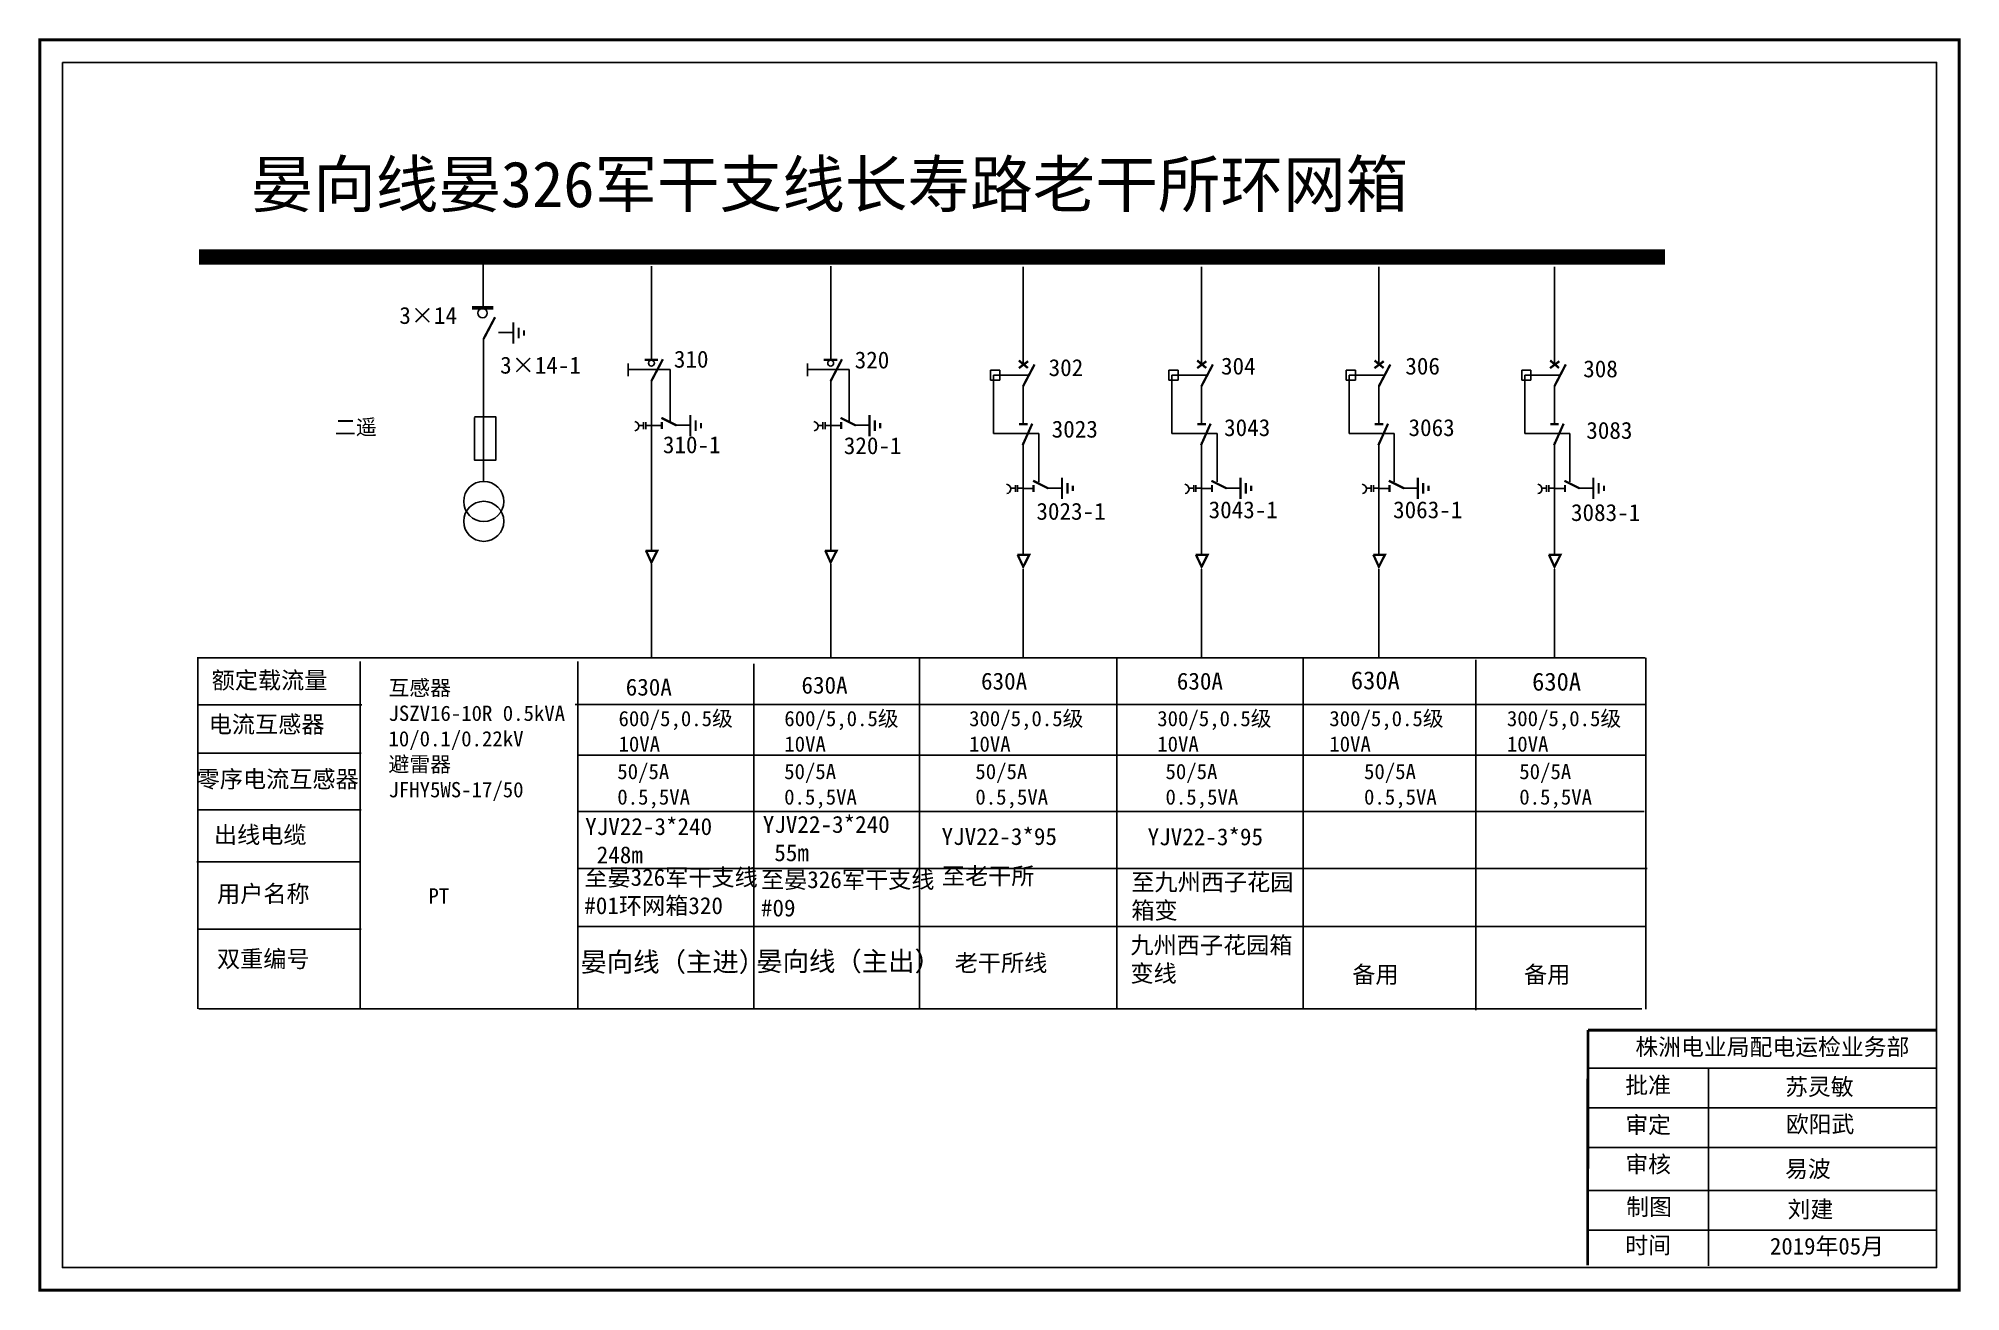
# Model space of a CAD drawing. Extents: x 90 to 673, y -361 to -21.
# Drawn here: x 383.3 to 509, y -211.6 to -129.7 of the extents above; entities that cross this region are included whole.
import ezdxf

# ---------------------------------------------------------------- set-up
doc = ezdxf.new("R2010")
doc.units = 0
doc.header["$LTSCALE"] = 0.774411
doc.linetypes.add('ACAD_ISO02W100', pattern=[15, 12, -3])
doc.linetypes.add('CENTER', pattern=[50.8, 31.75, -6.35, 6.35, -6.35])
doc.layers.get('0').update_dxf_attribs({"linetype": 'CONTINUOUS'})
doc.layers.add('2', color=7, linetype='CONTINUOUS')
doc.styles.add('hztxt_txtstyle_0.00_0_0', font='simkai.ttf')
doc.styles.add('hztxt_txtstyle_2.70_0_0', font='simkai.ttf', dxfattribs={"height": 2.7})
doc.styles.add('字体', font='', dxfattribs={"height": 2.5})
doc.styles.get('字体').set_extended_font_data('KaiTi_GB2312')

msp = doc.modelspace()

# ---------------------------------------------------------------- texts
at = {"color": 0, "linetype": 'Continuous', "style": 'hztxt_txtstyle_2.70_0_0'}
for s, p in [('3×14', (406.89, -148.33)), ('3×14-1', (413.48, -151.58)), ('310', (424.84, -151.19)), ('320', (436.66, -151.24)), ('302', (449.34, -151.74)), ('304', (460.61, -151.64)), ('306', (472.66, -151.64)), ('308', (484.29, -151.82)), ('3043', (460.81, -155.66)), ('3063', (472.87, -155.66)), ('310-1', (424.12, -156.78)), ('320-1', (435.95, -156.84)), ('3023', (449.54, -155.76)), ('3083', (484.49, -155.84)), ('3023-1', (448.54, -161.13)), ('3043-1', (459.8, -161.03)), ('3063-1', (471.86, -161.03)), ('3083-1', (483.49, -161.21))]:
    msp.add_text(s, height=1.109, dxfattribs=at).set_placement(p)
at = {"color": 0, "linetype": 'Continuous', "attachment_point": 1}
for s, insert, char_height, width, style in [('{\\fSimSun|b0|i0|c134|p2;晏向线晏326军干支线长寿路老干所环网箱}', (397.16, -137.7), 3, 85.7498, '字体'), ('{\\fSimSun|b0|i0|c134|p2;二遥}', (402.68, -154.57), 1.0024, 7.7986, 'hztxt_txtstyle_0.00_0_0'), ('{\\fSimSun|b0|i0|c134|p2;额定载流量}', (394.62, -171.06), 1.1094, 17.8852, 'hztxt_txtstyle_2.70_0_0'), ('\\A1;{\\fSimSun|b0|i0|c134|p2;互感器\\PJSZV16-10R 0.5kVA\\P10/0.1/0.22kV\\P避雷器\\PJFHY5WS-17/50}', (406.18, -171.61), 0.9985, 18.4113, 'hztxt_txtstyle_2.70_0_0'), ('{\\fSimSun|b0|i0|c134|p2;630A}', (421.69, -171.51), 1.1094, 17.8852, 'hztxt_txtstyle_2.70_0_0'), ('{\\fSimSun|b0|i0|c134|p2;630A}', (433.18, -171.38), 1.1094, 17.8852, 'hztxt_txtstyle_2.70_0_0'), ('{\\fSimSun|b0|i0|c134|p2;630A}', (444.92, -171.12), 1.1094, 17.8852, 'hztxt_txtstyle_2.70_0_0'), ('{\\fSimSun|b0|i0|c134|p2;630A}', (457.72, -171.12), 1.1094, 17.8852, 'hztxt_txtstyle_2.70_0_0'), ('{\\fSimSun|b0|i0|c134|p2;630A}', (469.1, -171.03), 1.1757, 9.454, 'hztxt_txtstyle_0.00_0_0'), ('{\\fSimSun|b0|i0|c134|p2;630A}', (480.95, -171.12), 1.1757, 9.454, 'hztxt_txtstyle_0.00_0_0'), ('{\\fSimSun|b0|i0|c134|p2;电流互感器}', (394.43, -173.94), 1.1094, 17.8852, 'hztxt_txtstyle_2.70_0_0'), ('\\A1;{\\fSimSun|b0|i0|c134|p2;600/5,0.5级\\P10VA}', (421.22, -173.62), 0.9985, 18.4113, 'hztxt_txtstyle_2.70_0_0'), ('\\A1;{\\fSimSun|b0|i0|c134|p2;600/5,0.5级\\P10VA}', (432.06, -173.62), 0.9985, 18.4113, 'hztxt_txtstyle_2.70_0_0'), ('\\A1;{\\fSimSun|b0|i0|c134|p2;300/5,0.5级\\P10VA}', (444.14, -173.62), 0.9985, 18.4113, 'hztxt_txtstyle_2.70_0_0'), ('\\A1;{\\fSimSun|b0|i0|c134|p2;300/5,0.5级\\P10VA}', (456.44, -173.62), 0.9985, 18.4113, 'hztxt_txtstyle_2.70_0_0'), ('\\A1;{\\fSimSun|b0|i0|c134|p2;300/5,0.5级\\P10VA}', (467.69, -173.62), 0.9985, 18.4113, 'hztxt_txtstyle_2.70_0_0'), ('\\A1;{\\fSimSun|b0|i0|c134|p2;300/5,0.5级\\P10VA}', (479.3, -173.62), 0.9985, 18.4113, 'hztxt_txtstyle_2.70_0_0'), ('{\\fSimSun|b0|i0|c134|p2;50/5A\\P0.5,5VA}', (421.14, -177.08), 0.9985, 17.8852, 'hztxt_txtstyle_2.70_0_0'), ('{\\fSimSun|b0|i0|c134|p2;50/5A\\P0.5,5VA}', (432.05, -177.08), 0.9985, 17.8852, 'hztxt_txtstyle_2.70_0_0'), ('{\\fSimSun|b0|i0|c134|p2;50/5A\\P0.5,5VA}', (444.55, -177.08), 0.9985, 17.8852, 'hztxt_txtstyle_2.70_0_0'), ('{\\fSimSun|b0|i0|c134|p2;50/5A\\P0.5,5VA}', (456.98, -177.08), 0.9985, 17.8852, 'hztxt_txtstyle_2.70_0_0'), ('{\\fSimSun|b0|i0|c134|p2;50/5A\\P0.5,5VA}', (469.96, -177.08), 0.9985, 17.8852, 'hztxt_txtstyle_2.70_0_0'), ('{\\fSimSun|b0|i0|c134|p2;50/5A\\P0.5,5VA}', (480.11, -177.08), 0.9985, 17.8852, 'hztxt_txtstyle_2.70_0_0'), ('{\\fSimSun|b0|i0|c134|p2;零序电流互感器}', (393.64, -177.52), 1.1094, 17.8852, 'hztxt_txtstyle_2.70_0_0'), ('{\\fSimSun|b0|i0|c134|p2;YJV22-3*240\\P 248m}', (419.04, -180.62), 1.1094, 17.8852, 'hztxt_txtstyle_2.70_0_0'), ('{\\fSimSun|b0|i0|c134|p2;YJV22-3*240\\P 55m}', (430.65, -180.48), 1.1094, 17.8852, 'hztxt_txtstyle_2.70_0_0'), ('{\\fSimSun|b0|i0|c134|p2;出线电缆}', (394.77, -181.16), 1.1094, 17.8852, 'hztxt_txtstyle_2.70_0_0'), ('{\\fSimSun|b0|i0|c134|p2;YJV22-3*95}', (442.34, -181.27), 1.1094, 17.8852, 'hztxt_txtstyle_2.70_0_0'), ('{\\fSimSun|b0|i0|c134|p2;YJV22-3*95}', (455.81, -181.29), 1.1094, 17.8852, 'hztxt_txtstyle_2.70_0_0'), ('{\\fSimSun|b0|i0|c134|p2;至晏326军干支线#01环网箱320}', (418.98, -183.94), 1.1094, 11.3891, 'hztxt_txtstyle_2.70_0_0'), ('{\\fSimSun|b0|i0|c134|p2;至晏326军干支线#09}', (430.53, -184.09), 1.1094, 11.3891, 'hztxt_txtstyle_2.70_0_0'), ('{\\fSimSun|b0|i0|c134|p2;至老干所}', (442.36, -183.85), 1.1094, 11.3891, 'hztxt_txtstyle_2.70_0_0'), ('{\\fSimSun|b0|i0|c134|p2;至九州西子花园箱变}', (454.75, -184.25), 1.1094, 11.3891, 'hztxt_txtstyle_2.70_0_0'), ('{\\fSimSun|b0|i0|c134|p2;用户名称}', (394.97, -185.01), 1.1094, 17.8852, 'hztxt_txtstyle_2.70_0_0'), ('{\\fSimSun|b0|i0|c134|p2;PT}', (408.79, -185.21), 1.0024, 7.7986, 'hztxt_txtstyle_0.00_0_0'), ('{\\fSimSun|b0|i0|c134|p2;九州西子花园箱变线}', (454.69, -188.37), 1.1094, 11.3891, 'hztxt_txtstyle_2.70_0_0'), ('{\\fSimSun|b0|i0|c134|p2;双重编号}', (394.97, -189.27), 1.1094, 17.8852, 'hztxt_txtstyle_2.70_0_0'), ('{\\fSimSun|b0|i0|c134|p2;老干所线}', (443.2, -189.53), 1.1094, 11.3891, 'hztxt_txtstyle_2.70_0_0'), ('{\\fSimSun|b0|i0|c134|p2;备用}', (469.19, -190.29), 1.1094, 17.8852, 'hztxt_txtstyle_2.70_0_0'), ('{\\fSimSun|b0|i0|c134|p2;备用}', (480.42, -190.29), 1.1094, 17.8852, 'hztxt_txtstyle_2.70_0_0')]:
    msp.add_mtext(s, dxfattribs=dict(at, insert=insert, char_height=char_height, width=width, style=style))
at = {"linetype": 'Continuous', "char_height": 1.265, "width": 13.7186, "attachment_point": 1, "style": 'hztxt_txtstyle_0.00_0_0'}
for s, insert in [('{\\fSimSun|b0|i0|c134|p2;晏向线（主进）}', (418.73, -189.39)), ('{\\fSimSun|b0|i0|c134|p2;晏向线（主出）}', (430.22, -189.35))]:
    msp.add_mtext(s, dxfattribs=dict(at, insert=insert))
at = {"color": 7, "linetype": 'Continuous', "char_height": 1.0944, "attachment_point": 1, "style": '字体'}
for s, insert, width in [('株洲电业局配电运检业务部', (487.7, -195.03), 29.9201), ('{\\fKaiTi_GB2312|b0|i0|c134|p49;批准}', (487.04, -197.53), 8.5588), ('{\\fSimSun|b0|i0|c134|p2;苏灵敏}', (497.49, -197.63), 8.5588), ('\\f\uffbfﾬￌﾣﾤ_GB2312|b0|i0|c134|p49;审定', (487.04, -200.12), 8.5588), ('{\\fSimSun|b0|i0|c134|p2;欧阳武}', (497.54, -200.07), 8.5588), ('\\f\uffbfﾬￌﾣﾤ_GB2312|b0|i0|c134|p49;审核', (487.04, -202.7), 8.5588), ('{\\fSimSun|b0|i0|c134|p2;易波}', (497.49, -203), 8.5588), ('\\f\uffbfﾬￌﾣﾤ_GB2312|b0|i0|c134|p49;制图', (487.1, -205.48), 8.5588), ('{\\fSimSun|b0|i0|c134|p2;刘建}', (497.65, -205.64), 8.5588), ('\\f\uffbfﾬￌﾣﾤ_GB2312|b0|i0|c134|p49;时间', (487.04, -207.99), 8.5588), ('2019{\\fSimSun|b0|i0|c134|p2;年}05{\\fSimSun|b0|i0|c134|p2;月}', (496.5, -208.05), 16.0081)]:
    msp.add_mtext(s, dxfattribs=dict(at, insert=insert, width=width))

# ---------------------------------------------------------------- blocks, each defined once
blk = doc.blocks.new('JD')
for points in [[(-2, 0.2), (-2, -0.2), (2, 0.2), (2, -0.2)], [(1, -1.2), (1, -0.8), (-1, -1.2), (-1, -0.8)], [(-0.5, -1.8), (-0.5, -2.2), (0.5, -1.8), (0.5, -2.2)]]:
    blk.add_trace(points)

# ---------------------------------------------------------------- linework, layer by layer
at = {"color": 0}
for p, q in [((412.38, -143.95), (412.38, -147.24)), ((423.37, -144.55), (423.37, -150.66)), ((435.09, -144.55), (435.09, -150.66)), ((447.67, -144.59), (447.67, -151)), ((459.33, -144.59), (459.33, -151)), ((470.93, -144.59), (470.93, -151)), ((482.41, -144.59), (482.41, -151)), ((412.4, -149.27), (412.4, -158.6)), ((413.38, -148.9), (414.32, -148.9)), ((423.37, -152.02), (423.37, -163.13)), ((435.09, -152.02), (435.09, -163.13)), ((445.54, -151.35), (446.14, -151.35)), ((445.54, -151.35), (445.54, -152.01)), ((445.54, -152.01), (446.14, -152.01)), ((446.14, -151.35), (446.14, -152.01)), ((457.2, -151.35), (457.8, -151.35)), ((457.2, -151.35), (457.2, -152.01)), ((457.2, -152.01), (457.8, -152.01)), ((457.8, -151.35), (457.8, -152.01)), ((468.8, -151.35), (469.4, -151.35)), ((468.8, -151.35), (468.8, -152.01)), ((468.8, -152.01), (469.4, -152.01)), ((469.4, -151.35), (469.4, -152.01)), ((480.28, -151.35), (480.87, -151.35)), ((480.28, -151.35), (480.28, -152.01)), ((480.28, -152.01), (480.87, -152.01)), ((480.87, -151.35), (480.87, -152.01)), ((447.67, -152.36), (447.67, -154.84)), ((459.33, -152.36), (459.33, -154.84)), ((470.93, -152.36), (470.93, -154.84)), ((482.41, -152.36), (482.41, -154.84)), ((423.37, -154.97), (424.06, -154.97)), ((424.96, -154.95), (425.9, -154.95)), ((435.09, -154.97), (435.78, -154.97)), ((436.68, -154.95), (437.62, -154.95)), ((447.67, -156.08), (447.67, -163.38)), ((459.33, -156.08), (459.33, -163.38)), ((470.93, -156.08), (470.93, -163.38)), ((482.41, -156.08), (482.41, -163.38)), ((447.67, -159.08), (448.36, -159.08)), ((449.27, -159.06), (450.21, -159.06)), ((459.33, -159.08), (460.02, -159.08)), ((460.92, -159.06), (461.87, -159.06)), ((470.93, -159.08), (471.62, -159.08)), ((472.52, -159.06), (473.46, -159.06)), ((482.41, -159.08), (483.1, -159.08)), ((484, -159.06), (484.94, -159.06)), ((404.44, -173.23), (393.74, -173.23)), ((404.4, -176.38), (393.7, -176.38)), ((404.4, -180.09), (393.7, -180.09)), ((404.36, -183.48), (393.66, -183.48)), ((404.4, -187.89), (393.7, -187.89))]:
    msp.add_line(p, q, dxfattribs=at)
at = {"color": 0, "linetype": 'ACAD_ISO02W100'}
for p, q in [((447.97, -151.69), (445.73, -151.69)), ((445.73, -151.69), (445.73, -155.5)), ((459.63, -151.69), (457.39, -151.69)), ((457.39, -151.69), (457.39, -155.5)), ((471.23, -151.69), (468.99, -151.69)), ((468.99, -151.69), (468.99, -155.5)), ((482.71, -151.69), (480.47, -151.69)), ((480.47, -151.69), (480.47, -155.5)), ((445.73, -155.5), (448.69, -155.5)), ((448.69, -155.5), (448.69, -158.65)), ((457.39, -155.5), (460.35, -155.5)), ((460.35, -155.5), (460.35, -158.65)), ((468.99, -155.5), (471.94, -155.5)), ((471.94, -155.5), (471.94, -158.65)), ((480.47, -155.5), (483.42, -155.5)), ((483.42, -155.5), (483.42, -158.65))]:
    msp.add_line(p, q, dxfattribs=at)
at = {"color": 0, "linetype": 'CENTER'}
for p, q in [((423.37, -164.02), (423.37, -170.16)), ((435.09, -164.02), (435.09, -170.16)), ((447.68, -164.36), (447.68, -170.13)), ((459.34, -164.36), (459.34, -170.13)), ((470.93, -164.36), (470.93, -170.13)), ((482.41, -164.36), (482.41, -170.13))]:
    msp.add_line(p, q, dxfattribs=at)
at = {"color": 0, "linetype": 'Continuous'}
for p, q in [((393.67, -170.15), (488.34, -170.15)), ((393.72, -193.09), (393.72, -170.15)), ((404.34, -170.39), (404.34, -193.09)), ((418.55, -170.39), (418.55, -193.09)), ((430.07, -170.54), (430.07, -193.07)), ((440.9, -170.19), (440.9, -193.08)), ((453.79, -170.19), (453.79, -193.08)), ((465.99, -170.21), (465.99, -193.1)), ((477.26, -170.28), (477.26, -193.18)), ((488.39, -170.16), (488.39, -193.1)), ((418.38, -173.21), (488.37, -173.21)), ((418.55, -176.51), (488.39, -176.51)), ((418.55, -180.19), (488.28, -180.19)), ((418.55, -183.92), (488.47, -183.92)), ((418.55, -187.71), (488.37, -187.71)), ((488.13, -193.09), (393.79, -193.09))]:
    msp.add_line(p, q, dxfattribs=at)
at = {"color": 7, "linetype": 'Continuous'}
for p, q in [((484.6, -196.96), (507.35, -196.96)), ((492.49, -196.96), (492.49, -209.89)), ((484.6, -199.55), (507.35, -199.55)), ((484.6, -202.15), (507.35, -202.15)), ((484.6, -204.97), (507.35, -204.97)), ((484.6, -207.56), (507.35, -207.56))]:
    msp.add_line(p, q, dxfattribs=at)
at = {"color": 0, "linetype": 'Continuous', "const_width": 0.182}
msp.add_lwpolyline([(383.39, -129.77), (508.87, -129.77), (508.87, -211.47), (383.39, -211.47)], close=True, dxfattribs=at)
at = {"color": 0, "linetype": 'Continuous'}
msp.add_lwpolyline([(384.86, -131.24), (507.39, -131.24), (507.39, -210), (384.86, -210)], close=True, dxfattribs=at)
at = {"color": 0}
for points, const_width in [([(393.79, -143.95), (489.64, -143.95)], 0.998), ([(411.63, -147.28), (413.03, -147.28)], 0.238), ([(412.4, -149.31), (413.15, -147.89)], 0.15), ([(422.93, -150.68), (423.81, -150.68)], 0.15), ([(423.37, -152.06), (424.12, -150.64)], 0.15), ([(434.64, -150.68), (435.53, -150.68)], 0.15), ([(435.09, -152.06), (435.83, -150.64)], 0.15), ([(447.39, -151.22), (448, -150.77)], 0.15), ([(447.39, -150.72), (447.98, -151.21)], 0.15), ([(459.05, -151.22), (459.65, -150.77)], 0.15), ([(459.05, -150.72), (459.64, -151.21)], 0.15), ([(470.65, -150.72), (471.24, -151.21)], 0.15), ([(470.64, -151.22), (471.25, -150.77)], 0.15), ([(482.13, -150.72), (482.71, -151.21)], 0.15), ([(482.12, -151.22), (482.73, -150.77)], 0.15), ([(447.67, -152.4), (448.42, -150.98)], 0.15), ([(459.33, -152.4), (460.08, -150.98)], 0.15), ([(470.93, -152.4), (471.68, -150.98)], 0.15), ([(482.41, -152.4), (483.15, -150.98)], 0.15), ([(424.02, -154.47), (425.02, -154.97)], 0.15), ([(435.74, -154.47), (436.74, -154.97)], 0.15), ([(424.06, -154.74), (424.06, -155.2)], 0.15), ([(435.78, -154.74), (435.78, -155.2)], 0.15), ([(447.4, -154.88), (447.96, -154.88)], 0.15), ([(447.64, -156.26), (448.27, -154.85)], 0.15), ([(459.06, -154.88), (459.62, -154.88)], 0.15), ([(459.3, -156.26), (459.93, -154.85)], 0.15), ([(470.66, -154.88), (471.22, -154.88)], 0.15), ([(470.9, -156.26), (471.53, -154.85)], 0.15), ([(482.14, -154.88), (482.69, -154.88)], 0.15), ([(482.38, -156.26), (483.01, -154.85)], 0.15), ([(448.33, -158.58), (449.32, -159.08)], 0.15), ([(448.36, -158.85), (448.36, -159.31)], 0.15), ([(459.98, -158.58), (460.98, -159.08)], 0.15), ([(460.02, -158.85), (460.02, -159.31)], 0.15), ([(471.58, -158.58), (472.58, -159.08)], 0.15), ([(471.62, -158.85), (471.62, -159.31)], 0.15), ([(483.06, -158.58), (484.06, -159.08)], 0.15), ([(483.1, -158.85), (483.1, -159.31)], 0.15), ([(423, -163.15), (423.76, -163.15), (423.37, -163.92), (423.01, -163.13)], 0.15), ([(434.72, -163.15), (435.48, -163.15), (435.09, -163.92), (434.73, -163.13)], 0.15), ([(447.3, -163.43), (448.07, -163.43), (447.68, -164.2), (447.31, -163.41)], 0.15), ([(458.96, -163.43), (459.73, -163.43), (459.34, -164.2), (458.97, -163.41)], 0.15), ([(470.56, -163.43), (471.32, -163.43), (470.93, -164.2), (470.57, -163.41)], 0.15), ([(482.04, -163.43), (482.8, -163.43), (482.41, -164.2), (482.05, -163.41)], 0.15)]:
    msp.add_lwpolyline(points, dxfattribs=dict(at, const_width=const_width))
for points in [[(421.86, -150.91), (421.86, -151.74)], [(433.58, -150.91), (433.58, -151.74)], [(411.81, -154.44), (411.81, -157.24), (413.19, -157.24), (413.19, -154.4), (411.81, -154.4)], [(422.86, -154.96), (422.55, -154.96)], [(422.86, -154.75), (422.86, -155.21)], [(423, -154.75), (423, -155.21)], [(423.37, -154.96), (423, -154.96)], [(434.58, -154.96), (434.27, -154.96)], [(434.58, -154.75), (434.58, -155.21)], [(434.72, -154.75), (434.72, -155.21)], [(435.08, -154.96), (434.72, -154.96)], [(447.17, -159.07), (446.85, -159.07)], [(447.17, -158.86), (447.17, -159.31)], [(447.31, -158.86), (447.31, -159.31)], [(447.67, -159.07), (447.31, -159.07)], [(458.83, -159.07), (458.51, -159.07)], [(458.83, -158.86), (458.83, -159.31)], [(458.97, -158.86), (458.97, -159.31)], [(459.33, -159.07), (458.97, -159.07)], [(470.43, -159.07), (470.11, -159.07)], [(470.43, -158.86), (470.43, -159.31)], [(470.57, -158.86), (470.57, -159.31)], [(470.93, -159.07), (470.57, -159.07)], [(481.9, -159.07), (481.59, -159.07)], [(481.9, -158.86), (481.9, -159.31)], [(482.04, -158.86), (482.04, -159.31)], [(482.4, -159.07), (482.04, -159.07)]]:
    msp.add_lwpolyline(points, dxfattribs=at)
at = {"color": 0, "linetype": 'ACAD_ISO02W100'}
for points in [[(424.59, -154.74), (424.59, -151.32), (421.86, -151.32)], [(436.31, -154.74), (436.31, -151.32), (433.58, -151.32)]]:
    msp.add_lwpolyline(points, dxfattribs=at)
at = {"color": 0}
for points in [[(422.28, -154.71, -0.877934), (422.29, -155.32)], [(434, -154.71, -0.877934), (434.01, -155.32)], [(446.59, -158.81, -0.877934), (446.6, -159.42)], [(458.24, -158.81, -0.877934), (458.26, -159.42)], [(469.84, -158.81, -0.877934), (469.85, -159.42)], [(481.32, -158.81, -0.877934), (481.33, -159.42)]]:
    msp.add_lwpolyline(points, format="xyb", dxfattribs=at)
at = {"color": 7, "linetype": 'Continuous', "const_width": 0.182}
for points in [[(484.6, -194.48), (484.58, -209.85)], [(484.6, -194.48), (507.35, -194.48)]]:
    msp.add_lwpolyline(points, dxfattribs=at)
at = {"color": 0}
for centre, radius in [((412.33, -147.62), 0.305), ((423.37, -150.89), 0.192), ((435.09, -150.89), 0.192)]:
    msp.add_circle(centre, radius, dxfattribs=at)
at = {"layer": '2', "color": 0}
for centre in [(412.41, -159.93), (412.41, -161.23)]:
    msp.add_circle(centre, 1.31, dxfattribs=at)

# ---------------------------------------------------------------- block references
at = {"color": 0, "xscale": 0.3494655254594932, "yscale": 0.3494655254594932, "zscale": 0.3494655254595134, "rotation": 90}
for p in [(414.34, -148.93), (425.91, -154.98), (437.63, -154.98), (450.22, -159.08), (461.88, -159.08), (473.48, -159.08), (484.95, -159.08)]:
    msp.add_blockref('JD', p, dxfattribs=at)

msp.set_redraw_order([(e.dxf.handle, doc.entitydb.next_handle()) for e in msp.query("TEXT MTEXT ATTDEF DIMENSION ARC_DIMENSION")])  # texts and dimensions are drawn at this point

doc.saveas('drawing.dxf')
